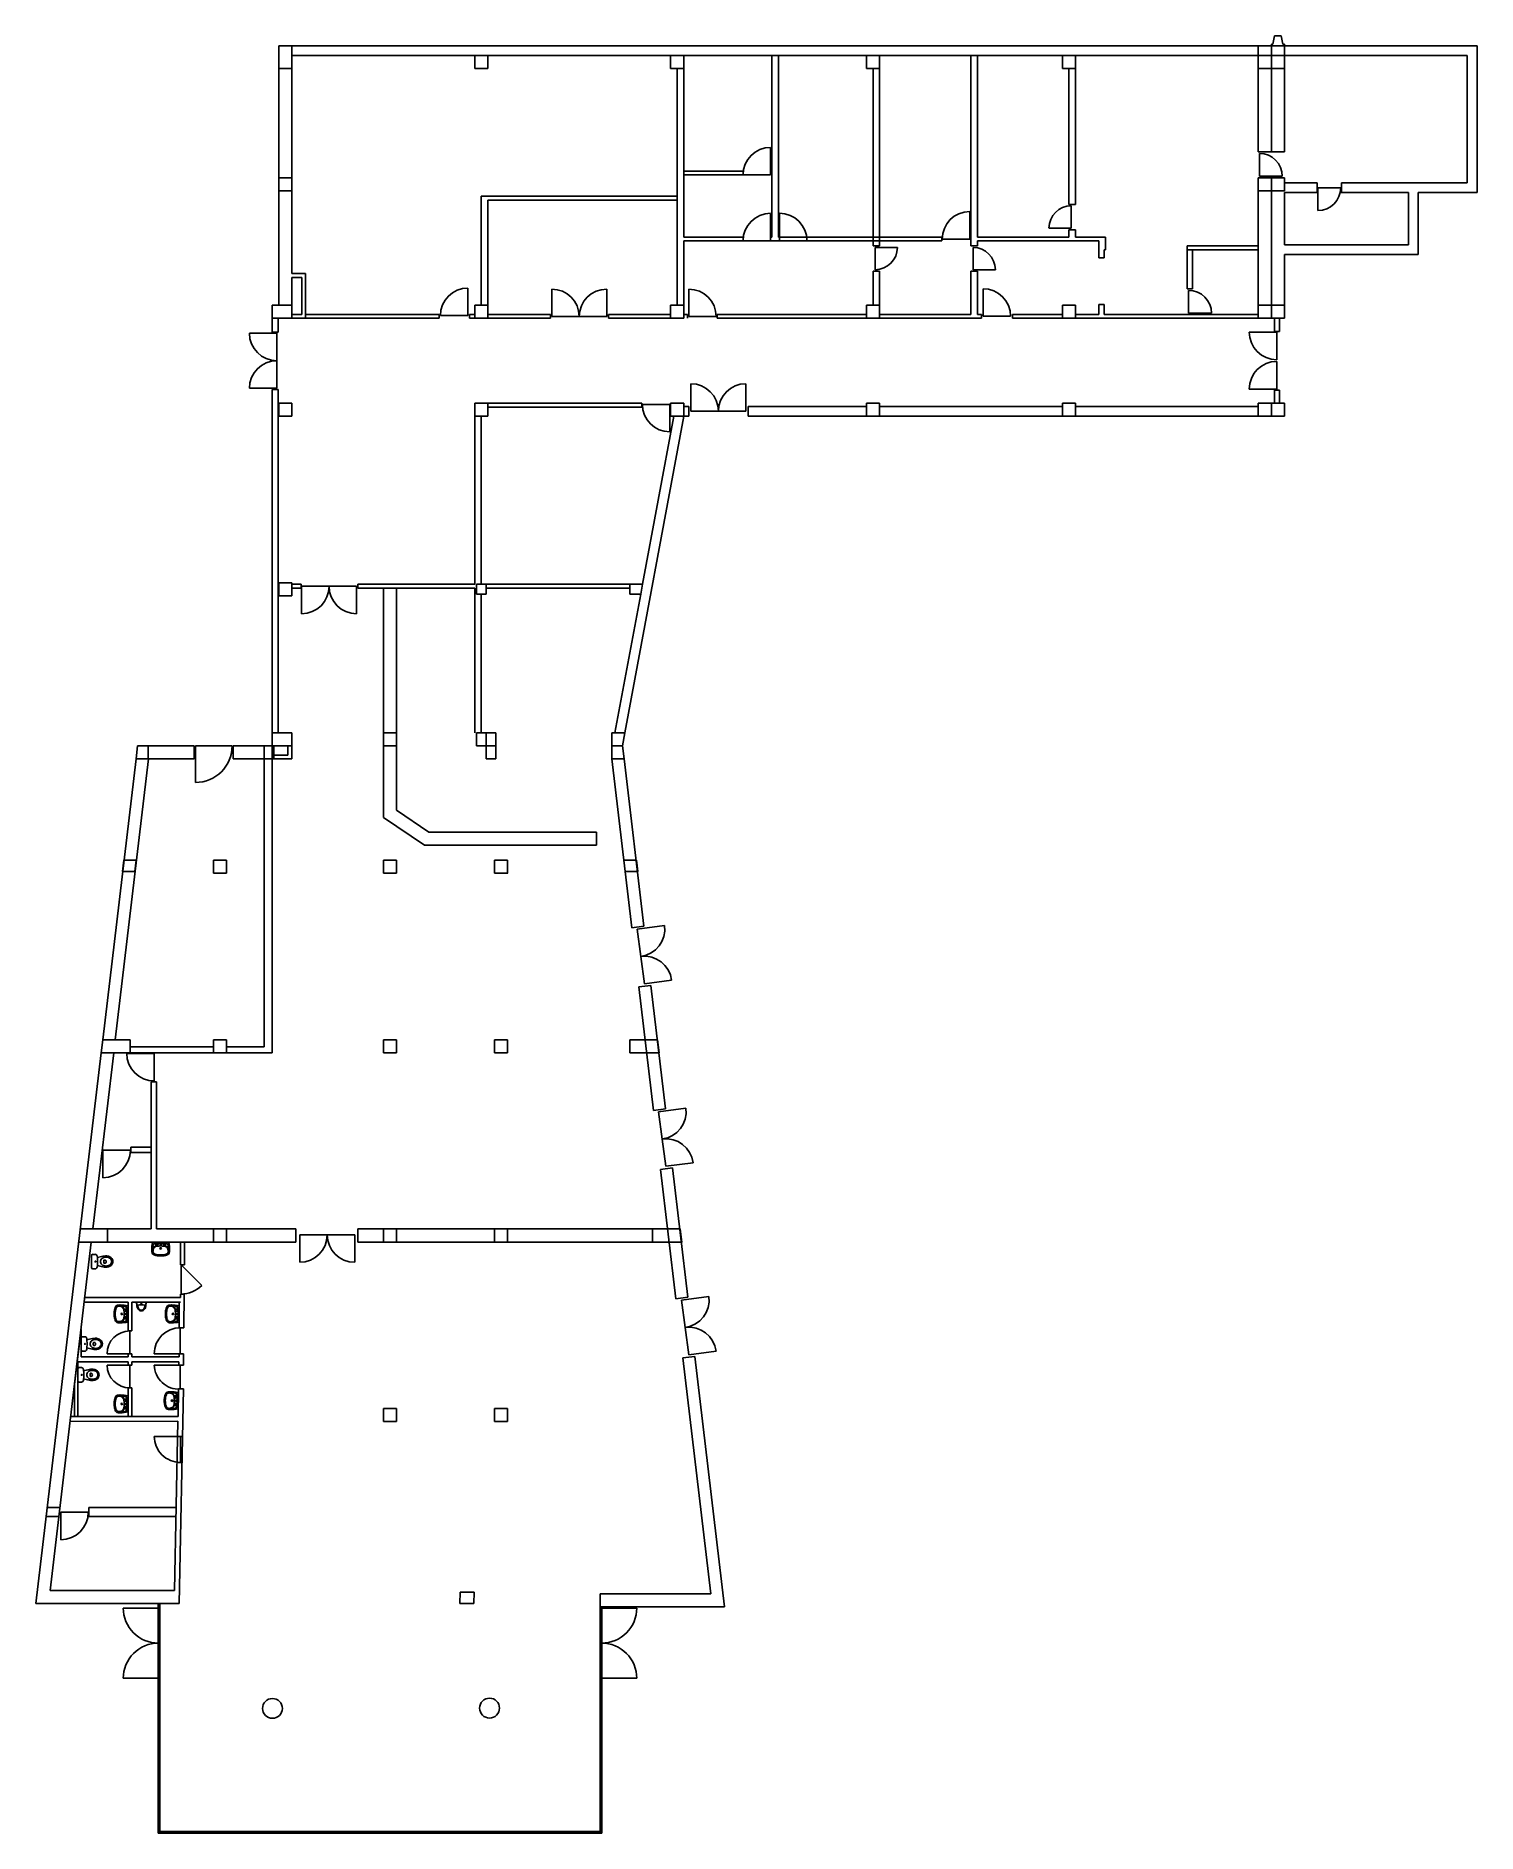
# Model space of a CAD drawing. Extents: x -621 to -519, y 192 to 248.
# Drawn here: x -563.3 to -519.2, y 192.5 to 247.5 of the extents above; entities outside this region: 1.
import ezdxf

# ---------------------------------------------------------------- set-up
doc = ezdxf.new("R2010")
doc.units = 0
doc.header["$MEASUREMENT"] = 0
doc.linetypes.add('RAYITAS', pattern=[0.375, 0.25, -0.125])
doc.layers.add('Ligação exterior', color=171, linetype='CONTINUOUS')
doc.layers.add('Planta', color=7, linetype='CONTINUOUS')

msp = doc.modelspace()

# ---------------------------------------------------------------- hatches: boundary and pattern name
at = {"layer": 'Ligação exterior', "linetype": 'Continuous', "lineweight": -3}
h = msp.add_hatch(dxfattribs=at)
h.set_pattern_fill('ANSI31', color=2)
edge = h.paths.add_edge_path()
edge.add_arc((-621.184, 200.764), 0.0139, 0, 360)
edge = h.paths.add_edge_path()
edge.add_arc((-621.232, 200.737), 0.0139, 0, 360)
h = msp.add_hatch(dxfattribs=at)
h.set_pattern_fill('ANSI31', color=2)
h.set_pattern_definition([(45, (61.44607, 0), (-0.088388348, 0.088388348), [])])
edge = h.paths.add_edge_path()
edge.add_arc((-559.738, 200.764), 0.0139, 0, 360)
edge = h.paths.add_edge_path()
edge.add_arc((-559.786, 200.737), 0.0139, 0, 360)

# ---------------------------------------------------------------- linework, layer by layer
at = {"layer": 'Planta', "color": 7, "linetype": 'Continuous'}
for p, q in [((-555.481, 247.224), (-555.881, 247.224)), ((-555.881, 247.224), (-555.881, 246.524)), ((-555.481, 246.524), (-555.481, 247.224)), ((-555.481, 247.224), (-525.881, 247.224)), ((-525.481, 247.224), (-525.881, 247.224)), ((-525.881, 247.224), (-525.881, 246.524)), ((-525.881, 247.224), (-525.081, 247.224)), ((-525.481, 247.274), (-525.431, 247.274)), ((-525.481, 247.274), (-525.481, 246.524)), ((-525.431, 247.274), (-525.381, 247.524)), ((-525.381, 247.524), (-525.181, 247.524)), ((-525.181, 247.524), (-525.131, 247.274)), ((-525.131, 247.274), (-525.081, 247.274)), ((-525.081, 247.274), (-525.081, 246.524)), ((-525.081, 247.224), (-519.481, 247.224)), ((-519.481, 247.224), (-519.181, 247.224)), ((-519.181, 247.224), (-519.181, 242.724)), ((-555.481, 246.924), (-555.481, 246.524)), ((-555.481, 246.924), (-525.881, 246.924)), ((-549.481, 246.924), (-549.881, 246.924)), ((-549.881, 246.924), (-549.881, 246.524)), ((-549.481, 246.924), (-549.481, 246.524)), ((-549.481, 246.524), (-549.481, 246.924)), ((-543.481, 246.924), (-543.881, 246.924)), ((-543.881, 246.924), (-543.881, 246.524)), ((-543.481, 246.924), (-543.481, 246.524)), ((-543.481, 246.524), (-543.481, 246.924)), ((-540.781, 241.364), (-540.781, 246.924)), ((-540.581, 241.364), (-540.581, 246.924)), ((-537.481, 246.924), (-537.881, 246.924)), ((-537.881, 246.924), (-537.881, 246.524)), ((-537.481, 246.924), (-537.481, 246.524)), ((-537.481, 246.524), (-537.481, 246.924)), ((-534.681, 241.094), (-534.681, 246.924)), ((-534.481, 241.364), (-534.481, 246.924)), ((-531.481, 246.924), (-531.881, 246.924)), ((-531.881, 246.924), (-531.881, 246.524)), ((-531.481, 246.924), (-531.481, 246.524)), ((-531.481, 246.524), (-531.481, 246.924)), ((-525.881, 246.924), (-519.481, 246.924)), ((-525.481, 246.524), (-525.481, 246.924)), ((-519.481, 246.924), (-519.481, 243.024)), ((-555.881, 246.524), (-555.481, 246.524)), ((-555.881, 243.174), (-555.881, 246.524)), ((-555.481, 243.174), (-555.481, 246.524)), ((-549.881, 246.524), (-549.481, 246.524)), ((-543.881, 246.524), (-543.481, 246.524)), ((-543.681, 240.316), (-543.681, 246.524)), ((-543.481, 241.364), (-543.481, 246.524)), ((-537.881, 246.524), (-537.481, 246.524)), ((-537.681, 241.094), (-537.681, 246.524)), ((-537.481, 241.094), (-537.481, 246.524)), ((-531.881, 246.524), (-531.481, 246.524)), ((-531.681, 242.365), (-531.681, 246.524)), ((-531.481, 242.365), (-531.481, 246.524)), ((-525.881, 246.524), (-525.481, 246.524)), ((-525.881, 243.969), (-525.881, 246.524)), ((-525.481, 243.969), (-525.481, 246.524)), ((-525.081, 246.524), (-525.481, 246.524)), ((-525.081, 243.969), (-525.081, 246.524)), ((-540.82, 243.267), (-540.82, 244.109)), ((-525.881, 243.969), (-525.081, 243.969)), ((-525.846, 243.224), (-525.846, 243.926)), ((-543.481, 243.384), (-541.662, 243.384)), ((-541.662, 243.384), (-541.662, 243.264)), ((-555.481, 243.174), (-555.881, 243.174)), ((-555.881, 243.174), (-555.881, 242.774)), ((-555.481, 243.174), (-555.481, 242.774)), ((-543.481, 243.264), (-541.662, 243.267)), ((-543.481, 241.364), (-543.481, 243.264)), ((-541.662, 243.267), (-540.82, 243.267)), ((-525.481, 243.174), (-525.881, 243.174)), ((-525.881, 243.174), (-525.881, 242.774)), ((-525.145, 243.224), (-525.846, 243.224)), ((-525.081, 243.174), (-525.481, 243.174)), ((-525.481, 243.174), (-525.481, 242.774)), ((-525.481, 242.774), (-525.481, 243.174)), ((-525.081, 242.774), (-525.081, 243.174)), ((-524.081, 243.024), (-525.081, 243.024)), ((-525.081, 243.024), (-524.081, 243.024)), ((-524.081, 243.024), (-524.081, 242.724)), ((-523.355, 242.874), (-524.057, 242.874)), ((-524.057, 242.874), (-524.057, 242.173)), ((-519.481, 243.024), (-523.331, 243.024)), ((-523.331, 242.724), (-523.331, 243.024)), ((-555.881, 239.274), (-555.881, 242.774)), ((-555.881, 242.774), (-555.481, 242.774)), ((-555.481, 240.244), (-555.481, 242.774)), ((-549.681, 242.614), (-549.681, 239.274)), ((-549.681, 242.614), (-543.681, 242.614)), ((-549.481, 242.494), (-543.681, 242.494)), ((-549.481, 241.244), (-549.481, 242.494)), ((-531.681, 242.365), (-531.481, 242.365)), ((-531.613, 241.639), (-531.613, 242.317)), ((-525.881, 242.774), (-525.481, 242.774)), ((-525.881, 239.274), (-525.881, 242.774)), ((-525.481, 239.274), (-525.481, 242.774)), ((-525.481, 242.774), (-525.081, 242.774)), ((-524.057, 242.724), (-525.081, 242.724)), ((-525.081, 242.724), (-525.081, 241.124)), ((-524.081, 242.724), (-524.057, 242.724)), ((-521.281, 242.724), (-523.372, 242.724)), ((-523.372, 242.724), (-523.331, 242.724)), ((-521.281, 241.124), (-521.281, 242.724)), ((-519.181, 242.724), (-520.981, 242.724)), ((-520.981, 242.724), (-520.981, 240.824)), ((-540.82, 241.247), (-540.82, 242.089)), ((-540.548, 241.249), (-540.548, 242.091)), ((-534.72, 241.3), (-534.72, 242.143)), ((-549.481, 240.316), (-549.481, 241.244)), ((-543.481, 241.364), (-541.662, 241.364)), ((-543.481, 241.244), (-535.57, 241.244)), ((-543.481, 240.316), (-543.481, 241.244)), ((-541.662, 241.364), (-541.662, 241.244)), ((-541.662, 241.247), (-540.82, 241.247)), ((-540.82, 241.364), (-540.781, 241.364)), ((-540.581, 241.364), (-535.57, 241.364)), ((-539.705, 241.249), (-540.548, 241.249)), ((-535.57, 241.244), (-535.57, 241.364)), ((-535.562, 241.3), (-534.72, 241.3)), ((-534.481, 241.364), (-531.681, 241.364)), ((-534.481, 241.094), (-534.481, 241.244)), ((-534.481, 241.244), (-530.761, 241.244)), ((-531.613, 241.639), (-532.291, 241.639)), ((-531.681, 241.364), (-531.681, 241.586)), ((-531.681, 241.586), (-531.481, 241.586)), ((-531.481, 241.364), (-531.481, 241.586)), ((-531.481, 241.364), (-530.561, 241.364)), ((-530.761, 240.724), (-530.761, 241.244)), ((-530.561, 240.974), (-530.561, 241.364)), ((-537.681, 241.094), (-537.481, 241.094)), ((-537.613, 241.042), (-537.613, 240.363)), ((-537.613, 241.042), (-536.934, 241.042)), ((-534.681, 241.094), (-534.481, 241.094)), ((-534.613, 241.042), (-534.613, 240.363)), ((-530.761, 240.724), (-530.601, 240.724)), ((-530.601, 240.974), (-530.561, 240.974)), ((-530.601, 240.724), (-530.601, 240.974)), ((-528.061, 239.773), (-528.061, 241.094)), ((-528.061, 241.094), (-525.881, 241.094)), ((-528.061, 240.974), (-525.881, 240.974)), ((-527.901, 239.773), (-527.901, 240.974)), ((-525.081, 241.124), (-521.281, 241.124)), ((-525.081, 239.274), (-525.081, 240.824)), ((-520.981, 240.824), (-525.081, 240.824)), ((-555.481, 240.244), (-555.061, 240.244)), ((-555.481, 239.274), (-555.481, 240.124)), ((-555.481, 240.124), (-555.181, 240.124)), ((-555.181, 238.994), (-555.181, 240.124)), ((-555.061, 238.874), (-555.061, 240.244)), ((-549.481, 239.274), (-549.481, 240.316)), ((-543.681, 239.274), (-543.681, 240.316)), ((-543.481, 239.274), (-543.481, 240.316)), ((-537.681, 239.274), (-537.681, 240.316)), ((-537.681, 240.316), (-537.481, 240.316)), ((-537.481, 239.274), (-537.481, 240.316)), ((-534.681, 238.994), (-534.681, 240.316)), ((-534.681, 240.316), (-534.481, 240.316)), ((-534.613, 240.363), (-533.934, 240.363)), ((-534.481, 238.994), (-534.481, 240.316)), ((-550.088, 238.956), (-550.088, 239.798)), ((-547.524, 238.924), (-547.524, 239.767)), ((-545.838, 238.924), (-545.838, 239.767)), ((-543.328, 238.924), (-543.328, 239.767)), ((-534.31, 238.936), (-534.31, 239.779)), ((-528.061, 239.773), (-527.901, 239.773)), ((-528.014, 239.028), (-528.014, 239.73)), ((-555.481, 239.274), (-556.081, 239.274)), ((-556.081, 239.274), (-556.081, 238.874)), ((-555.481, 239.274), (-555.481, 238.874)), ((-555.481, 238.994), (-555.181, 238.994)), ((-555.061, 238.994), (-550.973, 238.994)), ((-550.973, 238.874), (-550.973, 238.994)), ((-550.931, 238.956), (-550.088, 238.956)), ((-550.042, 238.874), (-550.042, 238.994)), ((-550.042, 238.994), (-549.881, 238.994)), ((-549.481, 239.274), (-549.881, 239.274)), ((-549.881, 239.274), (-549.881, 238.874)), ((-549.481, 239.274), (-549.481, 238.874)), ((-549.481, 238.994), (-547.561, 238.994)), ((-547.561, 238.874), (-547.561, 238.994)), ((-545.784, 238.874), (-545.784, 238.994)), ((-545.784, 238.994), (-543.881, 238.994)), ((-543.481, 239.274), (-543.881, 239.274)), ((-543.881, 239.274), (-543.881, 238.874)), ((-543.481, 239.274), (-543.481, 238.874)), ((-543.481, 238.994), (-543.366, 238.994)), ((-543.366, 238.874), (-543.366, 238.994)), ((-542.453, 238.874), (-542.453, 238.994)), ((-542.453, 238.994), (-537.881, 238.994)), ((-537.481, 239.274), (-537.881, 239.274)), ((-537.881, 239.274), (-537.881, 238.874)), ((-537.481, 239.274), (-537.481, 238.874)), ((-537.481, 238.994), (-534.681, 238.994)), ((-534.481, 238.994), (-534.357, 238.994)), ((-534.357, 238.874), (-534.357, 238.994)), ((-533.412, 238.874), (-533.412, 238.994)), ((-533.412, 238.994), (-531.881, 238.994)), ((-531.481, 239.274), (-531.881, 239.274)), ((-531.881, 239.274), (-531.881, 238.874)), ((-531.481, 239.274), (-531.481, 238.874)), ((-531.481, 238.994), (-530.761, 238.994)), ((-530.761, 238.994), (-530.761, 239.294)), ((-530.761, 239.294), (-530.601, 239.294)), ((-530.601, 238.994), (-530.601, 239.294)), ((-530.601, 238.994), (-525.881, 238.994)), ((-527.313, 239.028), (-528.014, 239.028)), ((-525.881, 239.274), (-525.881, 238.874)), ((-525.481, 239.274), (-525.881, 239.274)), ((-525.481, 239.274), (-525.481, 238.874)), ((-525.081, 239.274), (-525.481, 239.274)), ((-525.081, 238.874), (-525.081, 239.274)), ((-556.782, 238.417), (-555.94, 238.417)), ((-556.081, 238.874), (-555.481, 238.874)), ((-556.081, 238.445), (-556.081, 238.874)), ((-556.081, 238.445), (-555.9, 238.445)), ((-555.94, 238.417), (-555.94, 237.574)), ((-555.9, 238.445), (-555.9, 238.874)), ((-555.481, 238.874), (-555.061, 238.874)), ((-555.061, 238.874), (-550.973, 238.874)), ((-550.042, 238.874), (-547.561, 238.874)), ((-549.881, 238.874), (-549.481, 238.874)), ((-546.681, 238.924), (-547.524, 238.924)), ((-546.681, 238.924), (-545.838, 238.924)), ((-545.784, 238.874), (-543.881, 238.874)), ((-543.881, 238.874), (-543.481, 238.874)), ((-542.485, 238.924), (-543.328, 238.924)), ((-542.453, 238.874), (-537.881, 238.874)), ((-537.881, 238.874), (-537.481, 238.874)), ((-537.481, 238.874), (-534.357, 238.874)), ((-533.468, 238.936), (-534.31, 238.936)), ((-533.412, 238.874), (-531.881, 238.874)), ((-531.881, 238.874), (-531.481, 238.874)), ((-531.481, 238.874), (-525.881, 238.874)), ((-526.161, 238.453), (-525.311, 238.453)), ((-525.881, 238.874), (-525.481, 238.874)), ((-525.481, 238.874), (-525.081, 238.874)), ((-525.381, 238.474), (-525.381, 238.874)), ((-525.381, 238.474), (-525.231, 238.474)), ((-525.311, 238.453), (-525.311, 237.603)), ((-525.231, 238.474), (-525.231, 238.874)), ((-555.94, 236.731), (-555.94, 237.574)), ((-525.311, 236.703), (-525.311, 237.553)), ((-543.261, 236.026), (-543.261, 236.869)), ((-541.576, 236.026), (-541.576, 236.869)), ((-556.782, 236.731), (-555.94, 236.731)), ((-556.081, 216.374), (-556.081, 236.689)), ((-556.081, 236.689), (-555.9, 236.689)), ((-555.9, 226.174), (-555.9, 236.689)), ((-555.481, 236.274), (-555.881, 236.274)), ((-555.881, 236.274), (-555.881, 235.874)), ((-555.481, 236.274), (-555.481, 235.874)), ((-549.481, 236.274), (-549.881, 236.274)), ((-549.881, 236.274), (-549.881, 235.874)), ((-549.481, 236.274), (-549.481, 235.874)), ((-549.481, 236.274), (-544.765, 236.274)), ((-544.765, 236.154), (-544.765, 236.274)), ((-544.747, 236.238), (-543.904, 236.238)), ((-543.904, 236.238), (-543.904, 235.395)), ((-543.481, 236.274), (-543.881, 236.274)), ((-543.881, 236.274), (-543.881, 235.874)), ((-543.481, 236.274), (-543.481, 235.874)), ((-537.481, 236.274), (-537.881, 236.274)), ((-537.881, 236.274), (-537.881, 235.874)), ((-537.481, 236.274), (-537.481, 235.874)), ((-531.481, 236.274), (-531.881, 236.274)), ((-531.881, 236.274), (-531.881, 235.874)), ((-531.481, 236.274), (-531.481, 235.874)), ((-526.161, 236.703), (-525.311, 236.703)), ((-525.881, 236.274), (-525.881, 235.874)), ((-525.481, 236.274), (-525.881, 236.274)), ((-525.081, 236.274), (-525.481, 236.274)), ((-525.481, 236.274), (-525.481, 235.874)), ((-525.381, 236.274), (-525.381, 236.674)), ((-525.381, 236.674), (-525.231, 236.674)), ((-525.231, 236.274), (-525.231, 236.674)), ((-525.081, 235.874), (-525.081, 236.274)), ((-555.881, 235.874), (-555.481, 235.874)), ((-549.881, 235.874), (-549.481, 235.874)), ((-549.881, 230.724), (-549.881, 235.874)), ((-549.681, 230.724), (-549.681, 235.874)), ((-549.481, 236.154), (-544.765, 236.154)), ((-543.481, 235.874), (-545.281, 226.174)), ((-543.786, 235.874), (-544.742, 230.724)), ((-543.881, 235.874), (-543.481, 235.874)), ((-543.481, 236.174), (-543.323, 236.174)), ((-543.481, 235.874), (-543.323, 235.874)), ((-543.481, 235.874), (-543.323, 235.874)), ((-543.323, 235.874), (-543.323, 236.174)), ((-542.418, 236.026), (-543.261, 236.026)), ((-542.418, 236.026), (-541.576, 236.026)), ((-541.501, 235.874), (-541.501, 236.174)), ((-541.501, 236.174), (-537.881, 236.174)), ((-541.501, 235.874), (-537.881, 235.874)), ((-541.501, 235.874), (-537.881, 235.874)), ((-537.881, 235.874), (-537.481, 235.874)), ((-537.481, 236.174), (-531.881, 236.174)), ((-537.481, 235.874), (-531.881, 235.874)), ((-531.881, 235.874), (-531.481, 235.874)), ((-531.481, 236.174), (-525.881, 236.174)), ((-531.481, 235.874), (-525.881, 235.874)), ((-525.881, 235.874), (-525.481, 235.874)), ((-525.481, 235.874), (-525.081, 235.874)), ((-555.881, 230.774), (-555.881, 230.374)), ((-555.481, 230.774), (-555.881, 230.774)), ((-555.481, 230.774), (-555.481, 230.374)), ((-555.481, 230.724), (-555.2, 230.724)), ((-555.2, 230.604), (-555.2, 230.724)), ((-553.466, 230.604), (-553.466, 230.724)), ((-553.466, 230.724), (-549.881, 230.724)), ((-549.531, 230.724), (-549.831, 230.724)), ((-549.831, 230.724), (-549.831, 230.424)), ((-549.531, 230.724), (-549.531, 230.424)), ((-549.531, 230.724), (-545.131, 230.724)), ((-545.131, 230.724), (-545.131, 230.424)), ((-544.742, 230.724), (-545.131, 230.724)), ((-544.742, 230.724), (-544.797, 230.424)), ((-555.881, 230.374), (-555.481, 230.374)), ((-555.481, 230.604), (-555.2, 230.604)), ((-554.341, 230.665), (-555.184, 230.665)), ((-555.184, 230.665), (-555.184, 229.822)), ((-554.341, 230.665), (-553.499, 230.665)), ((-553.499, 230.665), (-553.499, 229.822)), ((-553.466, 230.604), (-549.881, 230.604)), ((-552.676, 223.579), (-552.676, 230.604)), ((-552.276, 223.8), (-552.276, 230.604)), ((-549.881, 226.174), (-549.881, 230.604)), ((-549.831, 230.424), (-549.531, 230.424)), ((-549.681, 226.174), (-549.681, 230.424)), ((-549.531, 230.604), (-545.131, 230.604)), ((-544.797, 230.424), (-545.586, 226.174)), ((-545.131, 230.424), (-544.797, 230.424)), ((-560.207, 225.774), (-560.255, 225.374)), ((-559.881, 225.774), (-560.207, 225.774)), ((-559.881, 225.774), (-559.881, 225.374)), ((-558.474, 225.774), (-559.881, 225.774)), ((-558.474, 225.374), (-558.474, 225.774)), ((-558.435, 224.653), (-558.435, 225.778)), ((-558.435, 225.778), (-557.31, 225.778)), ((-556.081, 225.774), (-557.281, 225.774)), ((-557.281, 225.374), (-557.281, 225.774)), ((-556.331, 225.774), (-556.331, 225.374)), ((-556.031, 225.774), (-556.331, 225.774)), ((-556.081, 226.174), (-556.081, 225.774)), ((-555.481, 226.174), (-556.081, 226.174)), ((-556.081, 225.774), (-555.481, 225.774)), ((-556.031, 225.774), (-556.031, 225.374)), ((-555.601, 225.494), (-555.601, 225.774)), ((-555.481, 226.174), (-555.481, 225.774)), ((-555.481, 225.374), (-555.481, 225.774)), ((-552.276, 226.174), (-552.676, 226.174)), ((-552.676, 225.774), (-552.676, 226.174)), ((-552.676, 225.774), (-552.276, 225.774)), ((-552.276, 225.774), (-552.276, 226.174)), ((-549.831, 226.174), (-549.531, 226.174)), ((-549.831, 226.174), (-549.831, 225.774)), ((-549.831, 225.774), (-549.531, 225.774)), ((-549.531, 226.174), (-549.231, 226.174)), ((-549.531, 226.174), (-549.531, 225.774)), ((-549.531, 225.774), (-549.231, 225.774)), ((-549.531, 225.774), (-549.531, 225.374)), ((-549.231, 225.774), (-549.231, 226.174)), ((-549.231, 225.774), (-549.231, 225.374)), ((-545.681, 226.174), (-545.681, 225.374)), ((-545.681, 226.174), (-545.281, 226.174)), ((-545.681, 225.774), (-545.355, 225.774)), ((-545.281, 226.174), (-545.355, 225.774)), ((-545.355, 225.774), (-545.307, 225.374)), ((-560.255, 225.374), (-561.273, 216.774)), ((-559.871, 225.374), (-560.89, 216.774)), ((-559.881, 225.374), (-560.255, 225.374)), ((-558.474, 225.374), (-559.881, 225.374)), ((-556.331, 225.374), (-557.281, 225.374)), ((-556.031, 225.374), (-556.331, 225.374)), ((-556.331, 216.554), (-556.331, 225.374)), ((-555.601, 225.494), (-556.031, 225.494)), ((-555.481, 225.374), (-556.031, 225.374)), ((-549.531, 225.374), (-549.231, 225.374)), ((-545.681, 225.374), (-545.307, 225.374)), ((-545.681, 225.374), (-545.068, 220.199)), ((-545.307, 225.374), (-544.7, 220.248)), ((-552.676, 223.579), (-551.416, 222.736)), ((-552.276, 223.8), (-551.283, 223.136)), ((-551.283, 223.136), (-546.156, 223.136)), ((-546.156, 222.736), (-546.156, 223.136)), ((-551.416, 222.736), (-546.156, 222.736)), ((-560.632, 222.274), (-560.673, 221.924)), ((-560.29, 221.924), (-560.673, 221.924)), ((-560.248, 222.274), (-560.632, 222.274)), ((-560.248, 222.274), (-560.29, 221.924)), ((-557.881, 221.874), (-557.881, 222.274)), ((-557.481, 222.274), (-557.881, 222.274)), ((-557.481, 221.874), (-557.481, 222.274)), ((-552.476, 222.274), (-552.676, 222.274)), ((-552.676, 221.874), (-552.676, 222.274)), ((-552.276, 222.274), (-552.676, 222.274)), ((-552.276, 221.874), (-552.276, 222.274)), ((-548.876, 222.274), (-549.276, 222.274)), ((-549.276, 221.874), (-549.276, 222.274)), ((-548.876, 221.874), (-548.876, 222.274)), ((-545.314, 222.274), (-545.272, 221.924)), ((-545.314, 222.274), (-544.93, 222.274)), ((-545.272, 221.924), (-544.888, 221.924)), ((-544.93, 222.274), (-544.888, 221.924)), ((-557.481, 221.874), (-557.881, 221.874)), ((-552.276, 221.874), (-552.676, 221.874)), ((-548.871, 221.874), (-549.276, 221.874)), ((-548.876, 221.874), (-549.276, 221.874)), ((-545.068, 220.199), (-544.7, 220.248)), ((-544.904, 220.159), (-544.069, 220.268)), ((-544.794, 219.323), (-544.904, 220.159)), ((-544.794, 219.323), (-544.685, 218.488)), ((-544.685, 218.488), (-543.849, 218.598)), ((-544.854, 218.39), (-544.486, 218.438)), ((-544.854, 218.39), (-544.406, 214.608)), ((-544.486, 218.438), (-544.038, 214.656)), ((-561.321, 216.374), (-563.32, 199.499)), ((-560.937, 216.374), (-561.577, 210.974)), ((-561.273, 216.774), (-561.321, 216.374)), ((-560.431, 216.374), (-561.321, 216.374)), ((-560.431, 216.774), (-561.273, 216.774)), ((-560.431, 216.374), (-560.431, 216.774)), ((-557.881, 216.554), (-560.431, 216.554)), ((-557.881, 216.374), (-560.431, 216.374)), ((-557.881, 216.374), (-557.881, 216.774)), ((-557.481, 216.774), (-557.881, 216.774)), ((-557.481, 216.374), (-557.881, 216.374)), ((-557.481, 216.374), (-557.481, 216.774)), ((-556.331, 216.554), (-557.481, 216.554)), ((-556.081, 216.374), (-557.481, 216.374)), ((-552.676, 216.374), (-552.676, 216.774)), ((-552.276, 216.774), (-552.676, 216.774)), ((-552.276, 216.374), (-552.676, 216.374)), ((-552.276, 216.374), (-552.276, 216.774)), ((-549.276, 216.374), (-549.276, 216.774)), ((-548.876, 216.774), (-549.276, 216.774)), ((-548.876, 216.374), (-549.276, 216.374)), ((-548.876, 216.374), (-548.876, 216.774)), ((-545.131, 216.374), (-545.131, 216.774)), ((-545.131, 216.774), (-544.278, 216.774)), ((-545.131, 216.374), (-544.231, 216.374)), ((-544.279, 216.774), (-544.231, 216.374)), ((-544.278, 216.774), (-544.231, 216.374)), ((-560.54, 216.353), (-559.697, 216.353)), ((-559.697, 216.353), (-559.697, 215.511)), ((-559.791, 210.974), (-559.791, 215.479)), ((-559.631, 215.479), (-559.791, 215.479)), ((-559.631, 210.974), (-559.631, 215.479)), ((-544.406, 214.608), (-544.038, 214.656)), ((-544.247, 214.567), (-543.412, 214.676)), ((-544.137, 213.731), (-544.247, 214.567)), ((-544.137, 213.731), (-544.028, 212.896)), ((-560.429, 213.387), (-561.272, 213.387)), ((-561.272, 213.387), (-561.272, 212.545)), ((-559.791, 213.479), (-560.414, 213.479)), ((-560.414, 213.319), (-560.414, 213.479)), ((-559.791, 213.319), (-560.414, 213.319)), ((-544.191, 212.799), (-543.823, 212.847)), ((-544.191, 212.799), (-543.721, 208.832)), ((-544.028, 212.896), (-543.192, 213.005)), ((-543.823, 212.847), (-543.353, 208.881)), ((-561.131, 210.974), (-561.96, 210.974)), ((-561.131, 210.974), (-561.131, 210.574)), ((-559.791, 210.974), (-561.131, 210.974)), ((-555.358, 210.974), (-559.631, 210.974)), ((-557.881, 210.574), (-557.881, 210.974)), ((-557.481, 210.974), (-557.881, 210.974)), ((-557.481, 210.574), (-557.481, 210.974)), ((-555.358, 210.574), (-555.358, 210.974)), ((-544.431, 210.974), (-553.46, 210.974)), ((-553.46, 210.574), (-553.46, 210.974)), ((-552.676, 210.574), (-552.676, 210.974)), ((-552.276, 210.974), (-552.676, 210.974)), ((-552.276, 210.574), (-552.276, 210.974)), ((-548.876, 210.974), (-549.276, 210.974)), ((-549.276, 210.574), (-549.276, 210.974)), ((-548.876, 210.574), (-548.876, 210.974)), ((-544.431, 210.974), (-544.431, 210.574)), ((-544.431, 210.974), (-543.585, 210.974)), ((-543.585, 210.974), (-543.537, 210.574)), ((-561.624, 210.574), (-562.889, 199.899)), ((-561.131, 210.574), (-562.008, 210.574)), ((-559.631, 210.574), (-561.131, 210.574)), ((-555.358, 210.574), (-559.631, 210.574)), ((-558.888, 209.876), (-558.888, 210.573)), ((-558.773, 209.875), (-558.768, 210.573)), ((-557.481, 210.574), (-557.881, 210.574)), ((-555.242, 209.954), (-555.242, 210.796)), ((-555.242, 210.796), (-554.4, 210.796)), ((-553.557, 210.796), (-554.4, 210.796)), ((-553.557, 209.954), (-553.557, 210.796)), ((-553.46, 210.574), (-544.431, 210.574)), ((-552.276, 210.574), (-552.676, 210.574)), ((-548.876, 210.574), (-549.276, 210.574)), ((-544.431, 210.574), (-543.537, 210.574)), ((-558.932, 207.951), (-558.929, 208.729)), ((-558.888, 208.979), (-558.783, 208.979)), ((-558.888, 208.979), (-558.888, 208.879)), ((-543.721, 208.832), (-543.353, 208.881)), ((-543.545, 208.793), (-542.709, 208.903)), ((-543.435, 207.958), (-543.545, 208.793)), ((-543.435, 207.958), (-543.325, 207.123)), ((-543.507, 207.023), (-543.139, 207.071)), ((-543.507, 207.023), (-542.651, 199.8)), ((-543.325, 207.123), (-542.49, 207.232)), ((-543.139, 207.071), (-542.23, 199.4)), ((-552.276, 205.474), (-552.676, 205.474)), ((-552.676, 205.074), (-552.676, 205.474)), ((-552.276, 205.074), (-552.276, 205.474)), ((-548.876, 205.474), (-549.276, 205.474)), ((-549.276, 205.074), (-549.276, 205.474)), ((-548.876, 205.074), (-548.876, 205.474)), ((-552.276, 205.074), (-552.676, 205.074)), ((-548.876, 205.074), (-549.276, 205.074)), ((-558.981, 204.621), (-558.831, 204.622)), ((-558.997, 203.824), (-558.847, 203.824)), ((-562.621, 202.162), (-563.004, 202.162)), ((-562.588, 202.437), (-562.972, 202.437)), ((-561.719, 202.297), (-562.561, 202.297)), ((-562.561, 202.297), (-562.561, 201.455)), ((-559.008, 202.437), (-561.704, 202.437)), ((-561.704, 202.162), (-561.704, 202.437)), ((-559.014, 202.162), (-561.704, 202.162)), ((-559.076, 199.899), (-562.889, 199.899)), ((-563.32, 199.499), (-558.934, 199.499)), ((-546.04, 199.8), (-542.651, 199.8)), ((-546.04, 199.4), (-546.04, 199.8)), ((-546.04, 199.4), (-542.23, 199.4))]:
    msp.add_line(p, q, dxfattribs=at)
at = {"layer": 'Planta', "color": 7, "ltscale": 0.05}
for p, q in [((-560.906, 210.574), (-558.768, 210.573)), ((-558.888, 209.876), (-558.773, 209.875)), ((-558.888, 208.879), (-561.824, 208.879)), ((-560.497, 207.849), (-560.497, 208.729)), ((-560.388, 207.852), (-560.388, 208.729)), ((-560.237, 208.729), (-559.948, 208.729)), ((-560.131, 208.729), (-560.1, 208.729)), ((-558.787, 207.95), (-558.783, 208.979)), ((-562.039, 207.054), (-561.939, 207.892)), ((-561.939, 207.892), (-561.939, 207.054)), ((-560.388, 207.852), (-560.497, 207.852)), ((-560.443, 207.154), (-560.443, 207.852)), ((-560.443, 207.852), (-560.443, 207.154)), ((-558.932, 207.951), (-558.787, 207.95)), ((-558.9, 207.154), (-558.9, 207.951)), ((-558.9, 207.951), (-558.9, 207.154)), ((-562.057, 206.905), (-562.039, 207.054)), ((-561.939, 207.054), (-560.497, 207.054)), ((-561.14, 207.154), (-560.443, 207.154)), ((-560.497, 207.054), (-560.497, 207.154)), ((-560.388, 207.154), (-560.497, 207.154)), ((-560.497, 207.054), (-560.497, 207.154)), ((-560.497, 207.154), (-560.388, 207.154)), ((-560.388, 207.054), (-560.388, 207.154)), ((-560.388, 207.154), (-560.388, 207.054)), ((-560.388, 207.054), (-558.938, 207.054)), ((-560.388, 207.054), (-558.938, 207.054)), ((-559.696, 207.154), (-558.9, 207.154)), ((-558.938, 207.154), (-558.802, 207.154)), ((-558.938, 207.154), (-558.802, 207.154)), ((-558.938, 207.054), (-558.938, 207.154)), ((-558.938, 207.154), (-558.802, 207.154)), ((-558.802, 207.154), (-558.802, 206.804)), ((-558.802, 207.154), (-558.802, 206.804)), ((-562.139, 206.209), (-562.057, 206.905)), ((-562.039, 206.905), (-562.039, 205.23)), ((-560.497, 206.905), (-562.039, 206.905)), ((-562.039, 206.905), (-562.039, 205.23)), ((-561.14, 206.805), (-560.443, 206.805)), ((-560.497, 206.805), (-560.497, 206.905)), ((-560.497, 206.805), (-560.497, 206.905)), ((-560.388, 206.805), (-560.497, 206.805)), ((-560.388, 206.805), (-560.497, 206.805)), ((-560.443, 206.805), (-560.443, 206.107)), ((-560.443, 206.107), (-560.443, 206.805)), ((-560.388, 206.905), (-558.94, 206.905)), ((-560.388, 206.805), (-560.388, 206.905)), ((-558.94, 206.905), (-560.388, 206.905)), ((-560.388, 206.905), (-560.388, 206.805)), ((-559.696, 206.805), (-558.9, 206.805)), ((-558.94, 206.805), (-558.94, 206.905)), ((-558.94, 206.805), (-558.802, 206.804)), ((-558.802, 206.804), (-558.94, 206.805)), ((-558.9, 206.805), (-558.9, 206.072)), ((-558.9, 206.072), (-558.9, 206.805)), ((-562.139, 205.23), (-562.139, 206.209)), ((-560.497, 205.23), (-560.497, 206.107)), ((-560.388, 206.107), (-560.497, 206.107)), ((-560.388, 205.23), (-560.388, 206.107)), ((-558.969, 205.23), (-558.952, 206.073)), ((-558.952, 206.073), (-558.801, 206.073)), ((-558.801, 206.073), (-558.934, 199.499)), ((-558.972, 205.082), (-562.275, 205.079)), ((-561.584, 205.23), (-562.254, 205.229)), ((-562.196, 205.23), (-560.442, 205.23)), ((-562.039, 205.23), (-562.139, 205.23)), ((-562.139, 205.23), (-562.139, 205.23)), ((-561.584, 205.23), (-558.969, 205.23)), ((-558.972, 205.082), (-559.076, 199.899)), ((-559.572, 194.915), (-559.572, 199.499)), ((-559.571, 199.36), (-559.521, 199.36)), ((-559.571, 199.26), (-559.571, 199.36)), ((-559.571, 198.286), (-559.571, 199.36)), ((-559.571, 199.36), (-559.521, 199.36)), ((-559.522, 194.915), (-559.522, 199.499)), ((-559.521, 199.36), (-559.521, 199.26)), ((-559.521, 199.36), (-559.521, 198.286)), ((-546.04, 194.915), (-546.04, 199.4)), ((-545.99, 199.36), (-546.04, 199.36)), ((-546.04, 199.36), (-546.04, 199.26)), ((-546.04, 199.36), (-546.04, 198.286)), ((-545.99, 199.36), (-546.04, 199.36)), ((-545.99, 199.26), (-545.99, 199.36)), ((-545.99, 198.286), (-545.99, 199.36)), ((-559.521, 199.26), (-559.571, 199.26)), ((-546.04, 199.26), (-545.99, 199.26)), ((-559.571, 198.385), (-559.521, 198.385)), ((-559.571, 198.286), (-559.571, 198.385)), ((-559.521, 198.286), (-559.571, 198.286)), ((-559.571, 198.286), (-559.571, 198.186)), ((-559.521, 198.286), (-559.571, 198.286)), ((-559.571, 198.286), (-559.571, 197.212)), ((-559.521, 198.286), (-559.571, 198.286)), ((-559.521, 198.286), (-559.571, 198.286)), ((-559.521, 198.385), (-559.521, 198.286)), ((-559.521, 198.186), (-559.521, 198.286)), ((-559.521, 197.212), (-559.521, 198.286)), ((-545.99, 198.385), (-546.04, 198.385)), ((-546.04, 198.385), (-546.04, 198.286)), ((-546.04, 198.186), (-546.04, 198.286)), ((-546.04, 198.286), (-545.99, 198.286)), ((-546.04, 197.212), (-546.04, 198.286)), ((-546.04, 198.286), (-545.99, 198.286)), ((-546.04, 198.286), (-545.99, 198.286)), ((-546.04, 198.286), (-545.99, 198.286)), ((-545.99, 198.286), (-545.99, 198.385)), ((-545.99, 198.286), (-545.99, 198.186)), ((-545.99, 198.286), (-545.99, 197.212)), ((-559.571, 198.186), (-559.521, 198.186)), ((-545.99, 198.186), (-546.04, 198.186)), ((-559.522, 197.212), (-559.572, 197.212)), ((-559.572, 197.212), (-559.572, 197.162)), ((-559.572, 197.162), (-559.522, 197.162)), ((-559.521, 197.312), (-559.571, 197.312)), ((-559.571, 197.312), (-559.571, 197.212)), ((-559.571, 197.212), (-559.521, 197.212)), ((-559.571, 197.212), (-559.521, 197.212)), ((-559.522, 197.162), (-559.522, 197.212)), ((-559.521, 197.212), (-559.521, 197.312)), ((-546.04, 197.212), (-546.04, 197.312)), ((-546.04, 197.312), (-545.99, 197.312)), ((-546.04, 197.162), (-546.04, 197.212)), ((-546.04, 197.212), (-545.99, 197.212)), ((-545.99, 197.212), (-546.04, 197.212)), ((-545.99, 197.212), (-546.04, 197.212)), ((-545.99, 197.162), (-546.04, 197.162)), ((-545.99, 197.312), (-545.99, 197.212)), ((-545.99, 197.212), (-545.99, 197.162)), ((-545.99, 192.468), (-545.99, 197.162)), ((-559.572, 192.468), (-559.572, 194.915)), ((-559.522, 194.915), (-559.572, 194.915)), ((-559.572, 194.915), (-559.572, 194.865)), ((-559.522, 192.468), (-559.522, 194.915)), ((-559.522, 194.865), (-559.522, 194.915)), ((-546.04, 192.468), (-546.04, 194.915)), ((-546.04, 194.865), (-546.04, 194.915)), ((-546.04, 194.915), (-545.99, 194.915)), ((-545.99, 194.915), (-545.99, 194.865)), ((-559.572, 194.865), (-559.522, 194.865)), ((-545.99, 194.865), (-546.04, 194.865)), ((-545.99, 192.518), (-559.572, 192.518)), ((-559.522, 192.518), (-559.572, 192.518)), ((-559.572, 192.518), (-559.572, 192.468)), ((-545.99, 192.468), (-559.572, 192.468)), ((-559.572, 192.468), (-559.522, 192.468)), ((-559.522, 192.468), (-559.522, 192.518)), ((-557.394, 192.468), (-557.394, 192.518)), ((-557.394, 192.518), (-557.344, 192.518)), ((-557.344, 192.468), (-557.394, 192.468)), ((-557.344, 192.518), (-557.344, 192.468)), ((-555.133, 192.468), (-555.133, 192.518)), ((-555.133, 192.518), (-555.083, 192.518)), ((-555.083, 192.468), (-555.133, 192.468)), ((-555.083, 192.518), (-555.083, 192.468)), ((-552.872, 192.468), (-552.872, 192.518)), ((-552.872, 192.518), (-552.822, 192.518)), ((-552.822, 192.468), (-552.872, 192.468)), ((-552.822, 192.518), (-552.822, 192.468)), ((-550.611, 192.468), (-550.611, 192.518)), ((-550.611, 192.518), (-550.562, 192.518)), ((-550.562, 192.468), (-550.611, 192.468)), ((-550.562, 192.518), (-550.562, 192.468)), ((-548.35, 192.468), (-548.35, 192.518)), ((-548.35, 192.518), (-548.301, 192.518)), ((-548.301, 192.468), (-548.35, 192.468)), ((-548.301, 192.518), (-548.301, 192.468)), ((-546.04, 192.468), (-546.04, 192.518)), ((-546.04, 192.518), (-545.99, 192.518)), ((-545.99, 192.468), (-546.04, 192.468)), ((-545.99, 192.518), (-545.99, 192.468))]:
    msp.add_line(p, q, dxfattribs=at)
at = {"layer": 'Planta'}
for p, q in [((-559.5, 210.574), (-559.736, 210.574)), ((-559.5, 210.574), (-559.265, 210.574)), ((-561.619, 210.158), (-561.619, 209.976)), ((-561.619, 209.794), (-561.619, 209.976)), ((-561.579, 210.197), (-561.508, 210.197)), ((-561.207, 210.023), (-561.227, 210.023)), ((-561.207, 209.928), (-561.227, 209.928)), ((-561.579, 209.754), (-561.508, 209.754)), ((-560.497, 208.372), (-560.497, 208.608)), ((-560.497, 208.372), (-560.497, 208.608)), ((-560.497, 208.372), (-560.497, 208.136)), ((-560.497, 208.372), (-560.497, 208.136)), ((-558.929, 208.372), (-558.929, 208.608)), ((-558.929, 208.372), (-558.929, 208.136)), ((-561.939, 207.635), (-561.939, 207.453)), ((-561.9, 207.674), (-561.828, 207.674)), ((-561.939, 207.271), (-561.939, 207.453)), ((-561.9, 207.231), (-561.828, 207.231)), ((-561.528, 207.5), (-561.548, 207.5)), ((-561.528, 207.405), (-561.548, 207.405)), ((-562.039, 206.687), (-562.039, 206.505)), ((-562.039, 206.323), (-562.039, 206.505)), ((-561.999, 206.727), (-561.928, 206.727)), ((-561.627, 206.553), (-561.647, 206.553)), ((-561.999, 206.283), (-561.928, 206.283)), ((-561.627, 206.457), (-561.647, 206.457)), ((-558.963, 205.715), (-558.963, 205.951)), ((-560.497, 205.615), (-560.497, 205.851)), ((-560.497, 205.615), (-560.497, 205.38)), ((-558.963, 205.715), (-558.963, 205.479))]:
    msp.add_line(p, q, dxfattribs=at)
at = {"layer": 'Planta', "color": 7}
for p, q in [((-558.877, 209.876), (-558.877, 208.979)), ((-558.243, 209.241), (-558.877, 209.876)), ((-560.497, 208.729), (-561.842, 208.729)), ((-558.888, 208.729), (-560.388, 208.729)), ((-558.938, 207.154), (-558.938, 207.054)), ((-558.938, 207.154), (-558.938, 207.054)), ((-558.94, 206.905), (-558.94, 206.805)), ((-558.952, 206.073), (-558.802, 206.071)), ((-561.584, 205.23), (-562.254, 205.23)), ((-561.584, 205.23), (-562.254, 205.23)), ((-559.695, 204.621), (-558.897, 204.622)), ((-558.897, 204.622), (-558.897, 203.824)), ((-550.332, 199.499), (-550.331, 199.851)), ((-549.903, 199.5), (-550.332, 199.499)), ((-549.902, 199.85), (-550.331, 199.851)), ((-549.903, 199.5), (-549.902, 199.85))]:
    msp.add_line(p, q, dxfattribs=at)
at = {"layer": 'Planta', "color": 7, "ltscale": 0.5}
for p, q in [((-559.571, 199.36), (-560.645, 199.36)), ((-545.99, 199.36), (-544.916, 199.36)), ((-559.571, 197.212), (-560.645, 197.212)), ((-545.99, 197.212), (-544.916, 197.212))]:
    msp.add_line(p, q, dxfattribs=at)
at = {"layer": 'Planta', "linetype": 'RAYITAS'}
for centre in [(-559.595, 210.498), (-559.406, 210.498), (-560.573, 208.467), (-560.573, 208.467), (-560.573, 208.277), (-560.573, 208.277), (-559.005, 208.467), (-559.005, 208.277), (-560.573, 205.71), (-560.573, 205.521), (-559.038, 205.81), (-559.038, 205.62)]:
    msp.add_circle(centre, 0.0142, dxfattribs=at)
at = {"layer": 'Planta'}
for centre, radius in [((-559.5, 210.38), 0.0218), ((-559.5, 210.498), 0.0166), ((-561.497, 209.976), 0.0135), ((-561.497, 209.976), 0.0135), ((-560.691, 208.372), 0.0218), ((-560.691, 208.372), 0.0218), ((-560.573, 208.372), 0.0166), ((-560.573, 208.372), 0.0166), ((-559.123, 208.372), 0.0218), ((-559.005, 208.372), 0.0166), ((-561.818, 207.453), 0.0135), ((-561.818, 207.453), 0.0135), ((-561.917, 206.505), 0.0135), ((-561.917, 206.505), 0.0135), ((-560.691, 205.615), 0.0218), ((-560.573, 205.615), 0.0166), ((-559.157, 205.715), 0.0218), ((-559.038, 205.715), 0.0166)]:
    msp.add_circle(centre, radius, dxfattribs=at)
at = {"layer": 'Planta', "color": 7, "ltscale": 0.05}
msp.add_circle((-560.092, 208.679), 0.0174, dxfattribs=at)
at = {"layer": 'Planta', "color": 7}
for centre in [(-556.076, 196.287), (-549.427, 196.296)]:
    msp.add_circle(centre, 0.304, dxfattribs=at)
at = {"layer": 'Planta', "color": 7, "linetype": 'Continuous'}
for centre, radius, start, end in [((-540.82, 243.267), 0.843, 90.0002, 179.9999), ((-525.846, 243.224), 0.701, 359.9999, 89.9997), ((-524.057, 242.874), 0.701, 270.0003, 0.0001), ((-531.613, 241.639), 0.679, 90.0004, 180.0002), ((-540.82, 241.247), 0.843, 90.0002, 179.9999), ((-540.548, 241.249), 0.843, 359.9999, 89.9997), ((-534.72, 241.3), 0.843, 90.0002, 179.9999), ((-537.613, 241.042), 0.679, 270, 359.9998), ((-534.613, 240.363), 0.679, 0.0002, 90), ((-550.088, 238.956), 0.843, 90.0002, 179.9999), ((-547.524, 238.924), 0.843, 359.9997, 89.9995), ((-545.838, 238.924), 0.843, 90, 179.9998), ((-543.328, 238.924), 0.843, 359.9999, 89.9997), ((-534.31, 238.936), 0.843, 359.9999, 89.9997), ((-528.014, 239.028), 0.701, 359.9999, 89.9997), ((-555.94, 238.417), 0.843, 180, 269.9998), ((-525.311, 238.453), 0.85, 180, 269.9998), ((-555.94, 236.731), 0.843, 90.0002, 180), ((-525.311, 236.703), 0.85, 90.0002, 180), ((-543.261, 236.026), 0.843, 359.9997, 89.9995), ((-541.576, 236.026), 0.843, 90, 179.9998), ((-543.904, 236.238), 0.843, 179.9999, 269.9997), ((-555.184, 230.665), 0.843, 270.0002, 0), ((-553.499, 230.665), 0.843, 179.9999, 269.9997), ((-558.435, 225.778), 1.125, 270, 359.9998), ((-544.904, 220.159), 0.843, 277.4743, 7.4741), ((-544.685, 218.488), 0.843, 7.4746, 97.4743), ((-559.697, 216.353), 0.843, 179.9999, 269.9997), ((-544.247, 214.567), 0.843, 277.4743, 7.4741), ((-544.028, 212.896), 0.843, 7.4746, 97.4743), ((-561.272, 213.387), 0.843, 270.0002, 0), ((-555.242, 210.796), 0.843, 269.9999, 359.9997), ((-553.557, 210.796), 0.843, 180.0002, 269.9999), ((-543.545, 208.793), 0.843, 277.4743, 7.4741), ((-543.325, 207.123), 0.843, 7.4746, 97.4743), ((-562.561, 202.297), 0.843, 270.0002, 0)]:
    msp.add_arc(centre, radius, start, end, dxfattribs=at)
at = {"layer": 'Planta'}
for centre, radius, start, end in [((-561.579, 210.158), 0.0399, 90, 180), ((-561.579, 209.794), 0.0399, 180, 270), ((-561.508, 210.134), 0.0638, 6.7931, 90), ((-561.508, 209.818), 0.0638, 270, 353.2069), ((-562.834, 209.976), 1.4, 0, 6.7931), ((-562.834, 209.976), 1.4, 353.2069, 0), ((-560.772, 207.696), 2.493, 101.5744, 105.544), ((-560.772, 212.255), 2.493, 254.456, 258.4256), ((-561.16, 209.976), 0.179, 173.7581, 180), ((-561.16, 209.976), 0.179, 180, 186.2419), ((-561.224, 209.983), 0.115, 117.4027, 173.7581), ((-561.224, 209.969), 0.115, 186.2419, 242.5973), ((-561.162, 209.864), 0.249, 101.6195, 117.4027), ((-561.162, 210.088), 0.249, 242.5973, 258.3805), ((-561.144, 209.554), 0.598, 94.3794, 102.2907), ((-561.144, 210.398), 0.598, 257.7093, 265.6206), ((-560.945, 209.976), 0.299, 173.3508, 180), ((-560.945, 209.976), 0.299, 180, 186.6492), ((-561.227, 210.008), 0.015, 90, 173.3508), ((-561.227, 209.943), 0.015, 186.6492, 270), ((-561.169, 209.897), 0.215, 60.8839, 101.6195), ((-561.169, 210.054), 0.215, 258.3805, 299.1161), ((-561.207, 209.993), 0.0299, 36.8699, 90), ((-561.207, 209.958), 0.0299, 270, 323.1301), ((-561.18, 209.891), 0.259, 51.2869, 92.3028), ((-561.18, 210.06), 0.259, 267.6972, 308.7131), ((-561.231, 209.976), 0.0598, 0, 36.8699), ((-561.231, 209.976), 0.0598, 323.1301, 0), ((-561.125, 209.976), 0.125, 0, 60.8839), ((-561.125, 209.976), 0.125, 299.1161, 0), ((-561.125, 209.976), 0.16, 0, 47.5638), ((-561.125, 209.976), 0.16, 312.4362, 0), ((-561.9, 207.635), 0.0399, 90, 180), ((-561.828, 207.611), 0.0638, 6.7931, 90), ((-563.155, 207.453), 1.4, 0, 6.7931), ((-561.092, 205.173), 2.493, 101.5744, 105.544), ((-561.545, 207.46), 0.115, 117.4027, 173.7581), ((-561.483, 207.341), 0.249, 101.6195, 117.4027), ((-561.465, 207.031), 0.598, 94.3794, 102.2907), ((-561.49, 207.374), 0.215, 60.8839, 101.6195), ((-561.5, 207.368), 0.259, 51.2869, 92.3028), ((-561.446, 207.453), 0.125, 0, 60.8839), ((-561.446, 207.453), 0.16, 0, 47.5638), ((-561.9, 207.271), 0.0399, 180, 270), ((-561.828, 207.295), 0.0638, 270, 353.2069), ((-563.155, 207.453), 1.4, 353.2069, 0), ((-561.092, 209.732), 2.493, 254.456, 258.4256), ((-561.481, 207.453), 0.179, 173.7581, 180), ((-561.481, 207.453), 0.179, 180, 186.2419), ((-561.545, 207.446), 0.115, 186.2419, 242.5973), ((-561.483, 207.565), 0.249, 242.5973, 258.3805), ((-561.465, 207.875), 0.598, 257.7093, 265.6206), ((-561.265, 207.453), 0.299, 173.3508, 180), ((-561.265, 207.453), 0.299, 180, 186.6492), ((-561.548, 207.485), 0.015, 90, 173.3508), ((-561.548, 207.42), 0.015, 186.6492, 270), ((-561.49, 207.531), 0.215, 258.3805, 299.1161), ((-561.528, 207.471), 0.0299, 36.8699, 90), ((-561.528, 207.435), 0.0299, 270, 323.1301), ((-561.5, 207.537), 0.259, 267.6972, 308.7131), ((-561.552, 207.453), 0.0598, 0, 36.8699), ((-561.552, 207.453), 0.0598, 323.1301, 0), ((-561.446, 207.453), 0.125, 299.1161, 0), ((-561.446, 207.453), 0.16, 312.4362, 0), ((-561.999, 206.687), 0.0399, 90, 180), ((-561.928, 206.663), 0.0638, 6.7931, 90), ((-563.254, 206.505), 1.4, 0, 6.7931), ((-563.254, 206.505), 1.4, 353.2069, 0), ((-561.192, 204.226), 2.493, 101.5744, 105.544), ((-561.58, 206.505), 0.179, 173.7581, 180), ((-561.58, 206.505), 0.179, 180, 186.2419), ((-561.644, 206.512), 0.115, 117.4027, 173.7581), ((-561.644, 206.498), 0.115, 186.2419, 242.5973), ((-561.583, 206.393), 0.249, 101.6195, 117.4027), ((-561.565, 206.083), 0.598, 94.3794, 102.2907), ((-561.365, 206.505), 0.299, 173.3508, 180), ((-561.365, 206.505), 0.299, 180, 186.6492), ((-561.647, 206.538), 0.015, 90, 173.3508), ((-561.647, 206.472), 0.015, 186.6492, 270), ((-561.589, 206.426), 0.215, 60.8839, 101.6195), ((-561.627, 206.523), 0.0299, 36.8699, 90), ((-561.627, 206.487), 0.0299, 270, 323.1301), ((-561.6, 206.421), 0.259, 51.2869, 92.3028), ((-561.651, 206.505), 0.0598, 0, 36.8699), ((-561.651, 206.505), 0.0598, 323.1301, 0), ((-561.546, 206.505), 0.125, 0, 60.8839), ((-561.546, 206.505), 0.125, 299.1161, 0), ((-561.546, 206.505), 0.16, 0, 47.5638), ((-561.546, 206.505), 0.16, 312.4362, 0), ((-561.999, 206.323), 0.0399, 180, 270), ((-561.928, 206.347), 0.0638, 270, 353.2069), ((-561.192, 208.784), 2.493, 254.456, 258.4256), ((-561.583, 206.617), 0.249, 242.5973, 258.3805), ((-561.565, 206.927), 0.598, 257.7093, 265.6206), ((-561.589, 206.584), 0.215, 258.3805, 299.1161), ((-561.6, 206.59), 0.259, 267.6972, 308.7131)]:
    msp.add_arc(centre, radius, start, end, dxfattribs=at)
at = {"layer": 'Planta', "color": 7}
for centre, radius, start, end in [((-558.877, 209.876), 0.897, 270, 315), ((-558.899, 204.62), 0.796, 179.8809, 270.1191)]:
    msp.add_arc(centre, radius, start, end, dxfattribs=at)
at = {"layer": 'Planta', "color": 7, "ltscale": 0.05}
for centre, radius, start, end in [((-558.842, 208.782), 1.396, 182.1803, 186.902), ((-561.342, 208.782), 1.396, 353.098, 357.8197), ((-560.01, 208.641), 0.219, 186.902, 214.3731), ((-560.197, 208.619), 0.0249, 96.1787, 179.6284), ((-560.092, 207.652), 0.997, 90, 96.1787), ((-560.172, 208.621), 0.0249, 94.7005, 178.5474), ((-560.037, 208.618), 0.16, 178.5474, 216.6603), ((-560.092, 208.585), 0.12, 214.3731, 270), ((-560.141, 208.625), 0.0499, 162.6845, 170.4634), ((-560.092, 208.575), 0.0897, 215.476, 270), ((-560.092, 207.652), 0.997, 83.8213, 90), ((-560.092, 208.575), 0.0897, 270, 324.524), ((-560.092, 208.585), 0.12, 270, 325.6269), ((-560.147, 208.618), 0.16, 323.3397, 1.4526), ((-560.012, 208.621), 0.0249, 1.4526, 85.2995), ((-560.043, 208.625), 0.0499, 9.5366, 17.3155), ((-560.174, 208.641), 0.219, 325.6269, 353.098), ((-559.987, 208.619), 0.0249, 0.3716, 83.8213), ((-560.443, 207.154), 0.698, 90, 180), ((-558.9, 207.154), 0.796, 90, 180), ((-560.443, 206.805), 0.698, 180, 270), ((-558.952, 206.815), 0.744, 180.7474, 274.0428)]:
    msp.add_arc(centre, radius, start, end, dxfattribs=at)
at = {"layer": 'Planta', "color": 7, "ltscale": 0.5}
for centre, start, end in [((-559.572, 199.36), 179.9989, 270.0231), ((-545.99, 199.36), 269.9769, 0.0011), ((-559.572, 197.212), 89.9769, 180.0011), ((-545.99, 197.212), 359.9989, 90.0231)]:
    msp.add_arc(centre, 1.074, start, end, dxfattribs=at)
at = {"layer": 'Planta'}
for centre, major_axis, ratio, start_param, end_param in [((-558.904, 210.343), (0, 0.878), 0.991171, 1.314522, 1.58086), ((-559.079, 210.374), (0, 0.703), 0.991171, 1.626483, 1.714447), ((-559.338, 210.316), (0, 0.439), 0.991171, 1.158681, 1.460257), ((-559.339, 210.316), (0, 0.43), 0.991171, 1.174735, 1.433222), ((-559.754, 210.374), (0, 0.00703), 0.991171, 1.433222, 4.210127), ((-559.608, 210.293), (0, 0.161), 0.991171, 0.488094, 1.068067), ((-559.637, 210.298), (0, 0.133), 0.991171, 0.20352, 0.995013), ((-559.736, 210.563), (0, 0.0105), 0.991171, 0, 1.314522), ((-559.581, 210.298), (0, 0.158), 0.991171, 0.959706, 1.77358), ((-559.658, 210.456), (0, 0.0874), 0.991171, 0.100699, 1.158681), ((-559.66, 210.451), (0, 0.079), 0.991171, 0.277758, 1.174735), ((-559.595, 210.308), (0, 0.141), 0.991171, 0.554363, 0.959706), ((-559.679, 210.427), (0, 0.00878), 0.991171, -0.915444, 0.488094), ((-559.638, 210.375), (0, 0.158), 0.991171, 0.128663, 0.277758), ((-559.664, 210.439), (0, 0.0105), 0.991171, 2.226149, 4.280464), ((-559.5, 208.883), (0, 1.669), 0.991171, 0, 0.100699), ((-559.657, 210.521), (0, 0.0105), 0.991171, -1.304975, 0.128663), ((-559.661, 210.522), (0, 0.0105), 0.991171, -1.455804, -0.307044), ((-559.773, 210.489), (0, 0.127), 0.991171, 4.280254, 4.97821), ((-559.657, 210.436), (0.000961, 0.000961), 1, 1.892005, 4.137874), ((-559.773, 210.489), (0, 0.132), 0.991171, 4.280254, 4.97821), ((-559.595, 210.308), (0, 0.141), 0.991171, 0.147672, 0.436028), ((-559.5, 208.883), (0, 1.656), 0.991171, 0, 0.093227), ((-559.5, 209.665), (0, 0.79), 0.991171, 0, 0.147672), ((-559.5, 208.883), (0, 1.669), 0.991171, -0.100699, 0), ((-559.5, 208.883), (0, 1.656), 0.991171, -0.093227, 0), ((-559.5, 209.665), (0, 0.79), 0.991171, -0.147672, 0), ((-559.406, 210.308), (0, 0.141), 0.991171, -0.436028, -0.147672), ((-559.228, 210.489), (0, 0.132), 0.991171, 1.304975, 2.002931), ((-559.228, 210.489), (0, 0.127), 0.991171, 1.304975, 2.002931), ((-559.344, 210.521), (0, 0.0105), 0.991171, -0.128663, 1.304975), ((-559.339, 210.522), (0, 0.0105), 0.991171, 0.307044, 1.455804), ((-559.337, 210.439), (0, 0.0105), 0.991171, 2.002721, 4.057036), ((-559.344, 210.436), (-0.000961, 0.000961), 1, 2.145311, 4.39118), ((-559.363, 210.375), (0, 0.158), 0.991171, -0.277758, -0.128663), ((-559.364, 210.298), (0, 0.133), 0.991171, -0.995013, -0.20352), ((-559.343, 210.456), (0, 0.0874), 0.991171, -1.158681, -0.100699), ((-559.406, 210.308), (0, 0.141), 0.991171, -0.959706, -0.554363), ((-559.322, 210.427), (0, 0.00878), 0.991171, -0.488094, 0.915444), ((-559.341, 210.451), (0, 0.079), 0.991171, -1.174735, -0.277758), ((-559.392, 210.293), (0, 0.161), 0.991171, -1.068067, -0.488094), ((-559.42, 210.298), (0, 0.158), 0.991171, 4.509606, 5.323479), ((-559.662, 210.316), (0, 0.43), 0.991171, -1.433222, -1.174735), ((-559.265, 210.563), (0, 0.0105), 0.991171, -1.314522, 0), ((-559.662, 210.316), (0, 0.439), 0.991171, -1.460257, -1.158681), ((-560.097, 210.343), (0, 0.878), 0.991171, 4.702325, 4.968663), ((-559.247, 210.374), (0, 0.00703), 0.991171, 2.073058, 4.849963), ((-559.921, 210.374), (0, 0.703), 0.991171, 4.568738, 4.656703), ((-559.578, 210.294), (0, 0.193), 0.991171, 1.68092, 1.900262), ((-559.686, 210.26), (0, 0.079), 0.991171, 1.938746, 2.662646), ((-559.662, 210.281), (0, 0.0746), 0.991171, 1.77358, 2.80697), ((-559.522, 210.676), (0, 0.527), 0.991171, 2.746985, 2.93858), ((-559.5, 210.749), (0, 0.571), 0.991171, 2.80697, 3.141593), ((-559.5, 210.806), (0, 0.659), 0.991171, 2.946619, 3.141593), ((-559.5, 210.749), (0, 0.571), 0.991171, 3.141593, 3.476216), ((-559.5, 210.806), (0, 0.659), 0.991171, 3.141593, 3.336566), ((-559.479, 210.676), (0, 0.527), 0.991171, 3.344606, 3.5362), ((-559.339, 210.281), (0, 0.0746), 0.991171, 3.476216, 4.509606), ((-559.314, 210.26), (0, 0.079), 0.991171, 3.620539, 4.344439), ((-559.423, 210.294), (0, 0.193), 0.991171, 4.382923, 4.602265), ((-560.265, 208.372), (-0.659, 0), 0.991171, -0.194973, 0), ((-560.265, 208.372), (-0.659, 0), 0.991171, -0.194973, 0), ((-560.265, 208.372), (0.659, 0), 0.991171, 3.141593, 3.336566), ((-560.265, 208.372), (0.659, 0), 0.991171, 3.141593, 3.336566), ((-560.395, 208.393), (0.527, 0), 0.991171, 2.746985, 2.93858), ((-560.395, 208.393), (0.527, 0), 0.991171, 2.746985, 2.93858), ((-560.395, 208.351), (-0.527, 0), 0.991171, 0.203013, 0.394608), ((-560.395, 208.351), (-0.527, 0), 0.991171, 0.203013, 0.394608), ((-560.322, 208.372), (-0.571, 0), 0.991171, -0.334623, 0), ((-560.322, 208.372), (-0.571, 0), 0.991171, -0.334623, 0), ((-560.322, 208.372), (0.571, 0), 0.991171, 3.141593, 3.476216), ((-560.322, 208.372), (0.571, 0), 0.991171, 3.141593, 3.476216), ((-560.811, 208.558), (0.079, 0), 0.991171, 1.938746, 2.662646), ((-560.811, 208.558), (0.079, 0), 0.991171, 1.938746, 2.662646), ((-560.811, 208.186), (-0.079, 0), 0.991171, 0.478947, 1.202847), ((-560.811, 208.186), (-0.079, 0), 0.991171, 0.478947, 1.202847), ((-560.79, 208.534), (-0.0746, 0), 0.991171, -1.368013, -0.334623), ((-560.79, 208.534), (-0.0746, 0), 0.991171, -1.368013, -0.334623), ((-560.79, 208.211), (0.0746, 0), 0.991171, 3.476216, 4.509606), ((-560.79, 208.211), (0.0746, 0), 0.991171, 3.476216, 4.509606), ((-560.777, 208.45), (-0.193, 0), 0.991171, -1.460672, -1.24133), ((-560.777, 208.45), (-0.193, 0), 0.991171, -1.460672, -1.24133), ((-560.777, 208.294), (0.193, 0), 0.991171, 4.382923, 4.602265), ((-560.777, 208.294), (0.193, 0), 0.991171, 4.382923, 4.602265), ((-560.774, 208.453), (0.158, 0), 0.991171, 0.959706, 1.77358), ((-560.774, 208.453), (0.158, 0), 0.991171, 0.959706, 1.77358), ((-560.774, 208.292), (-0.158, 0), 0.991171, 1.368013, 2.181887), ((-560.774, 208.292), (-0.158, 0), 0.991171, 1.368013, 2.181887), ((-560.698, 207.951), (-0.703, 0), 0.991171, -1.51511, -1.427145), ((-560.698, 207.951), (-0.703, 0), 0.991171, -1.51511, -1.427145), ((-560.728, 207.776), (-0.878, 0), 0.991171, 4.456115, 4.722453), ((-560.728, 207.776), (-0.878, 0), 0.991171, 4.456115, 4.722453), ((-560.728, 208.968), (0.878, 0), 0.991171, 4.702325, 4.968663), ((-560.728, 208.968), (0.878, 0), 0.991171, 4.702325, 4.968663), ((-560.756, 208.21), (0.439, 0), 0.991171, 1.158681, 1.460257), ((-560.756, 208.21), (0.439, 0), 0.991171, 1.158681, 1.460257), ((-560.756, 208.534), (-0.439, 0), 0.991171, 1.681336, 1.982912), ((-560.756, 208.534), (-0.439, 0), 0.991171, 1.681336, 1.982912), ((-560.698, 208.626), (0.00703, 0), 0.991171, 1.433222, 4.210127), ((-560.698, 208.626), (0.00703, 0), 0.991171, 1.433222, 4.210127), ((-560.698, 208.118), (-0.00703, 0), 0.991171, -1.068534, 1.708371), ((-560.698, 208.118), (-0.00703, 0), 0.991171, -1.068534, 1.708371), ((-560.778, 208.48), (-0.161, 0), 0.991171, 3.629687, 4.20966), ((-560.774, 208.509), (0.133, 0), 0.991171, 0.20352, 0.995013), ((-560.778, 208.48), (-0.161, 0), 0.991171, 3.629687, 4.20966), ((-560.774, 208.509), (0.133, 0), 0.991171, 0.20352, 0.995013), ((-560.774, 208.235), (-0.133, 0), 0.991171, 2.14658, 2.938073), ((-560.774, 208.235), (-0.133, 0), 0.991171, 2.14658, 2.938073), ((-560.778, 208.264), (0.161, 0), 0.991171, -1.068067, -0.488094), ((-560.778, 208.264), (0.161, 0), 0.991171, -1.068067, -0.488094), ((-560.756, 208.21), (0.43, 0), 0.991171, 1.174735, 1.433222), ((-560.756, 208.21), (0.43, 0), 0.991171, 1.174735, 1.433222), ((-560.756, 208.534), (-0.43, 0), 0.991171, 1.708371, 1.966858), ((-560.756, 208.534), (-0.43, 0), 0.991171, 1.708371, 1.966858), ((-560.764, 208.467), (0.141, 0), 0.991171, 0.554363, 0.959706), ((-560.764, 208.467), (0.141, 0), 0.991171, 0.554363, 0.959706), ((-560.764, 208.277), (-0.141, 0), 0.991171, 2.181887, 2.587229), ((-560.764, 208.277), (-0.141, 0), 0.991171, 2.181887, 2.587229), ((-560.632, 208.535), (0.0105, 0), 0.991171, 2.226149, 4.280464), ((-560.632, 208.535), (0.0105, 0), 0.991171, 2.226149, 4.280464), ((-560.632, 208.209), (-0.0105, 0), 0.991171, -1.138872, 0.915444), ((-560.632, 208.209), (-0.0105, 0), 0.991171, -1.138872, 0.915444), ((-560.644, 208.551), (0.00878, 0), 0.991171, -0.915444, 0.488094), ((-560.644, 208.551), (0.00878, 0), 0.991171, -0.915444, 0.488094), ((-560.644, 208.194), (-0.00878, 0), 0.991171, 2.653498, 4.057036), ((-560.644, 208.194), (-0.00878, 0), 0.991171, 2.653498, 4.057036), ((-560.636, 208.529), (0.000961, 0.000961), 1, 0.321209, 2.567077), ((-560.636, 208.529), (0.000961, 0.000961), 1, 0.321209, 2.567077), ((-560.582, 208.645), (-0.132, 0), 0.991171, 1.138661, 1.836617), ((-560.582, 208.645), (-0.132, 0), 0.991171, 1.138661, 1.836617), ((-560.582, 208.1), (0.132, 0), 0.991171, 1.304975, 2.002931), ((-560.582, 208.1), (0.132, 0), 0.991171, 1.304975, 2.002931), ((-560.636, 208.215), (-0.000961, 0.000961), 1, 0.574515, 2.820384), ((-560.636, 208.215), (-0.000961, 0.000961), 1, 0.574515, 2.820384), ((-560.764, 208.467), (-0.141, 0), 0.991171, 3.289265, 3.577621), ((-560.764, 208.467), (-0.141, 0), 0.991171, 3.289265, 3.577621), ((-560.764, 208.277), (0.141, 0), 0.991171, -0.436028, -0.147672), ((-560.764, 208.277), (0.141, 0), 0.991171, -0.436028, -0.147672), ((-560.582, 208.645), (-0.127, 0), 0.991171, 1.138661, 1.836617), ((-560.582, 208.645), (-0.127, 0), 0.991171, 1.138661, 1.836617), ((-560.582, 208.1), (0.127, 0), 0.991171, 1.304975, 2.002931), ((-560.582, 208.1), (0.127, 0), 0.991171, 1.304975, 2.002931), ((-561.406, 208.372), (-0.79, 0), 0.991171, 3.141593, 3.289265), ((-561.406, 208.372), (-0.79, 0), 0.991171, 3.141593, 3.289265), ((-561.406, 208.372), (0.79, 0), 0.991171, -0.147672, 0), ((-561.406, 208.372), (0.79, 0), 0.991171, -0.147672, 0), ((-560.62, 208.531), (-0.079, 0), 0.991171, 3.419351, 4.316328), ((-560.62, 208.531), (-0.079, 0), 0.991171, 3.419351, 4.316328), ((-560.62, 208.213), (0.079, 0), 0.991171, -1.174735, -0.277758), ((-560.62, 208.213), (0.079, 0), 0.991171, -1.174735, -0.277758), ((-560.615, 208.53), (-0.0874, 0), 0.991171, 3.242292, 4.300273), ((-560.615, 208.53), (-0.0874, 0), 0.991171, 3.242292, 4.300273), ((-560.615, 208.215), (0.0874, 0), 0.991171, -1.158681, -0.100699), ((-560.615, 208.215), (0.0874, 0), 0.991171, -1.158681, -0.100699), ((-560.549, 208.533), (0.0105, 0), 0.991171, -1.455804, -0.307044), ((-560.549, 208.533), (0.0105, 0), 0.991171, -1.455804, -0.307044), ((-560.549, 208.211), (-0.0105, 0), 0.991171, 3.448637, 4.597396), ((-560.549, 208.211), (-0.0105, 0), 0.991171, 3.448637, 4.597396), ((-560.55, 208.529), (-0.0105, 0), 0.991171, 1.836617, 3.270256), ((-560.55, 208.529), (-0.0105, 0), 0.991171, 1.836617, 3.270256), ((-560.55, 208.216), (0.0105, 0), 0.991171, -0.128663, 1.304975), ((-560.55, 208.216), (0.0105, 0), 0.991171, -0.128663, 1.304975), ((-560.696, 208.51), (0.158, 0), 0.991171, 0.128663, 0.277758), ((-560.696, 208.51), (0.158, 0), 0.991171, 0.128663, 0.277758), ((-560.696, 208.234), (-0.158, 0), 0.991171, 2.863834, 3.01293), ((-560.696, 208.234), (-0.158, 0), 0.991171, 2.863834, 3.01293), ((-562.188, 208.372), (-1.656, 0), 0.991171, 3.141593, 3.234819), ((-562.188, 208.372), (-1.656, 0), 0.991171, 3.141593, 3.234819), ((-562.188, 208.372), (1.656, 0), 0.991171, -0.093227, 0), ((-562.188, 208.372), (1.656, 0), 0.991171, -0.093227, 0), ((-562.188, 208.372), (1.669, 0), 0.991171, 0, 0.100699), ((-562.188, 208.372), (1.669, 0), 0.991171, 0, 0.100699), ((-562.188, 208.372), (-1.669, 0), 0.991171, 3.040894, 3.141593), ((-562.188, 208.372), (-1.669, 0), 0.991171, 3.040894, 3.141593), ((-560.508, 208.608), (-0.0105, 0), 0.991171, 3.141593, 4.456115), ((-560.508, 208.608), (-0.0105, 0), 0.991171, 3.141593, 4.456115), ((-560.508, 208.136), (0.0105, 0), 0.991171, -1.314522, 0), ((-560.508, 208.136), (0.0105, 0), 0.991171, -1.314522, 0), ((-558.696, 208.372), (-0.659, 0), 0.991171, -0.194973, 0), ((-558.696, 208.372), (0.659, 0), 0.991171, 3.141593, 3.336566), ((-558.826, 208.393), (0.527, 0), 0.991171, 2.746985, 2.93858), ((-558.826, 208.351), (-0.527, 0), 0.991171, 0.203013, 0.394608), ((-558.753, 208.372), (-0.571, 0), 0.991171, -0.334623, 0), ((-558.753, 208.372), (0.571, 0), 0.991171, 3.141593, 3.476216), ((-559.242, 208.558), (0.079, 0), 0.991171, 1.938746, 2.662646), ((-559.242, 208.186), (-0.079, 0), 0.991171, 0.478947, 1.202847), ((-559.222, 208.533), (-0.0746, 0), 0.991171, -1.368013, -0.334623), ((-559.222, 208.21), (0.0746, 0), 0.991171, 3.476216, 4.509606), ((-559.208, 208.45), (-0.193, 0), 0.991171, -1.460672, -1.24133), ((-559.208, 208.294), (0.193, 0), 0.991171, 4.382923, 4.602265), ((-559.205, 208.452), (0.158, 0), 0.991171, 0.959706, 1.77358), ((-559.205, 208.291), (-0.158, 0), 0.991171, 1.368013, 2.181887), ((-559.129, 207.951), (-0.703, 0), 0.991171, -1.51511, -1.427145), ((-559.159, 207.776), (-0.878, 0), 0.991171, 4.456115, 4.722453), ((-559.159, 208.968), (0.878, 0), 0.991171, 4.702325, 4.968663), ((-559.187, 208.21), (0.439, 0), 0.991171, 1.158681, 1.460257), ((-559.187, 208.534), (-0.439, 0), 0.991171, 1.681336, 1.982912), ((-559.129, 208.626), (0.00703, 0), 0.991171, 1.433222, 4.210127), ((-559.129, 208.118), (-0.00703, 0), 0.991171, -1.068534, 1.708371), ((-559.21, 208.48), (-0.161, 0), 0.991171, 3.629687, 4.20966), ((-559.205, 208.509), (0.133, 0), 0.991171, 0.20352, 0.995013), ((-559.205, 208.235), (-0.133, 0), 0.991171, 2.14658, 2.938073), ((-559.21, 208.264), (0.161, 0), 0.991171, -1.068067, -0.488094), ((-559.187, 208.21), (0.43, 0), 0.991171, 1.174735, 1.433222), ((-559.187, 208.534), (-0.43, 0), 0.991171, 1.708371, 1.966858), ((-559.195, 208.467), (0.141, 0), 0.991171, 0.554363, 0.959706), ((-559.195, 208.277), (-0.141, 0), 0.991171, 2.181887, 2.587229), ((-559.064, 208.535), (0.0105, 0), 0.991171, 2.226149, 4.280464), ((-559.064, 208.209), (-0.0105, 0), 0.991171, -1.138872, 0.915444), ((-559.076, 208.55), (0.00878, 0), 0.991171, -0.915444, 0.488094), ((-559.076, 208.193), (-0.00878, 0), 0.991171, 2.653498, 4.057036), ((-559.067, 208.529), (0.000961, 0.000961), 1, 0.321209, 2.567077), ((-559.067, 208.215), (-0.000961, 0.000961), 1, 0.574515, 2.820384), ((-559.013, 208.644), (-0.132, 0), 0.991171, 1.138661, 1.836617), ((-559.195, 208.467), (-0.141, 0), 0.991171, 3.289265, 3.577621), ((-559.195, 208.277), (0.141, 0), 0.991171, -0.436028, -0.147672), ((-559.013, 208.099), (0.132, 0), 0.991171, 1.304975, 2.002931), ((-559.013, 208.644), (-0.127, 0), 0.991171, 1.138661, 1.836617), ((-559.013, 208.099), (0.127, 0), 0.991171, 1.304975, 2.002931), ((-559.838, 208.372), (-0.79, 0), 0.991171, 3.141593, 3.289265), ((-559.838, 208.372), (0.79, 0), 0.991171, -0.147672, 0), ((-559.052, 208.531), (-0.079, 0), 0.991171, 3.419351, 4.316328), ((-559.052, 208.213), (0.079, 0), 0.991171, -1.174735, -0.277758), ((-559.046, 208.529), (-0.0874, 0), 0.991171, 3.242292, 4.300273), ((-559.046, 208.214), (0.0874, 0), 0.991171, -1.158681, -0.100699), ((-558.981, 208.533), (0.0105, 0), 0.991171, -1.455804, -0.307044), ((-558.981, 208.211), (-0.0105, 0), 0.991171, 3.448637, 4.597396), ((-558.981, 208.528), (-0.0105, 0), 0.991171, 1.836617, 3.270256), ((-558.981, 208.215), (0.0105, 0), 0.991171, -0.128663, 1.304975), ((-559.128, 208.51), (0.158, 0), 0.991171, 0.128663, 0.277758), ((-559.128, 208.234), (-0.158, 0), 0.991171, 2.863834, 3.01293), ((-560.619, 208.372), (-1.656, 0), 0.991171, 3.141593, 3.234819), ((-560.619, 208.372), (1.656, 0), 0.991171, -0.093227, 0), ((-560.619, 208.372), (1.669, 0), 0.991171, 0, 0.100699), ((-560.619, 208.372), (-1.669, 0), 0.991171, 3.040894, 3.141593), ((-558.939, 208.608), (-0.0105, 0), 0.991171, 3.141593, 4.456115), ((-558.939, 208.136), (0.0105, 0), 0.991171, -1.314522, 0), ((-560.698, 208.793), (0.703, 0), 0.991171, 4.568738, 4.656703), ((-560.698, 208.793), (0.703, 0), 0.991171, 4.568738, 4.656703), ((-559.129, 208.793), (0.703, 0), 0.991171, 4.568738, 4.656703)]:
    msp.add_ellipse(centre, major_axis=major_axis, ratio=ratio, start_param=start_param, end_param=end_param, dxfattribs=at)
at = {"layer": 'Planta', "extrusion": (0, 0, -1)}
for centre, major_axis, ratio, start_param, end_param in [((-558.86, 205.736), (0.527, 0), 0.991171, 3.344606, 3.5362), ((-559.276, 205.901), (0.079, 0), 0.991171, 3.620539, 4.344439), ((-559.256, 205.877), (-0.0746, 0), 0.991171, 0.334623, 1.368013), ((-559.242, 205.793), (-0.193, 0), 0.991171, 1.24133, 1.460672), ((-559.239, 205.796), (0.158, 0), 0.991171, 4.509606, 5.323479), ((-559.163, 205.294), (-0.703, 0), 0.991171, 1.427145, 1.51511), ((-559.193, 205.119), (-0.878, 0), 0.991171, 1.560732, 1.82707), ((-559.221, 205.553), (0.439, 0), 0.991171, -1.460257, -1.158681), ((-559.163, 205.969), (0.00703, 0), 0.991171, 2.073058, 4.849963), ((-559.239, 205.852), (0.133, 0), 0.991171, -0.995013, -0.20352), ((-559.244, 205.823), (-0.161, 0), 0.991171, 2.073526, 2.653498), ((-559.221, 205.553), (0.43, 0), 0.991171, -1.433222, -1.174735), ((-559.229, 205.81), (0.141, 0), 0.991171, -0.959706, -0.554363), ((-559.085, 205.874), (-0.079, 0), 0.991171, 1.966858, 2.863834), ((-559.08, 205.873), (-0.0874, 0), 0.991171, 1.982912, 3.040894), ((-558.973, 205.951), (-0.0105, 0), 0.991171, 1.82707, 3.141593), ((-560.265, 205.615), (-0.659, 0), 0.991171, 0, 0.194973), ((-560.265, 205.615), (0.659, 0), 0.991171, 2.946619, 3.141593), ((-560.395, 205.636), (0.527, 0), 0.991171, 3.344606, 3.5362), ((-560.395, 205.594), (-0.527, 0), 0.991171, -0.394608, -0.203013), ((-560.322, 205.615), (-0.571, 0), 0.991171, 0, 0.334623), ((-560.322, 205.615), (0.571, 0), 0.991171, 2.80697, 3.141593), ((-560.811, 205.801), (0.079, 0), 0.991171, 3.620539, 4.344439), ((-560.811, 205.429), (-0.079, 0), 0.991171, -1.202847, -0.478947), ((-560.79, 205.777), (-0.0746, 0), 0.991171, 0.334623, 1.368013), ((-560.79, 205.454), (0.0746, 0), 0.991171, 1.77358, 2.80697), ((-560.777, 205.693), (-0.193, 0), 0.991171, 1.24133, 1.460672), ((-560.774, 205.696), (0.158, 0), 0.991171, 4.509606, 5.323479), ((-560.774, 205.535), (-0.158, 0), 0.991171, 4.101299, 4.915172), ((-560.698, 205.194), (-0.703, 0), 0.991171, 1.427145, 1.51511), ((-560.728, 205.019), (-0.878, 0), 0.991171, 1.560732, 1.82707), ((-560.728, 206.212), (0.878, 0), 0.991171, 1.314522, 1.58086), ((-560.756, 205.453), (0.439, 0), 0.991171, -1.460257, -1.158681), ((-560.756, 205.777), (-0.439, 0), 0.991171, 4.300273, 4.601849), ((-560.698, 205.869), (0.00703, 0), 0.991171, 2.073058, 4.849963), ((-560.698, 205.362), (-0.00703, 0), 0.991171, 4.574815, 7.35172), ((-560.774, 205.752), (0.133, 0), 0.991171, -0.995013, -0.20352), ((-560.778, 205.723), (-0.161, 0), 0.991171, 2.073526, 2.653498), ((-560.774, 205.479), (-0.133, 0), 0.991171, 3.345112, 4.136605), ((-560.778, 205.507), (0.161, 0), 0.991171, 0.488094, 1.068067), ((-560.756, 205.454), (0.43, 0), 0.991171, -1.433222, -1.174735), ((-560.756, 205.777), (-0.43, 0), 0.991171, 4.316328, 4.574815), ((-560.764, 205.71), (0.141, 0), 0.991171, -0.959706, -0.554363), ((-560.764, 205.521), (-0.141, 0), 0.991171, 3.695956, 4.101299), ((-560.632, 205.779), (0.0105, 0), 0.991171, 2.002721, 4.057036), ((-560.632, 205.452), (-0.0105, 0), 0.991171, -0.915444, 1.138872), ((-560.644, 205.794), (0.00878, 0), 0.991171, -0.488094, 0.915444), ((-560.644, 205.437), (-0.00878, 0), 0.991171, 2.226149, 3.629687), ((-560.636, 205.772), (0.000961, 0.000961), 1, 3.716108, 5.961976), ((-560.582, 205.888), (-0.132, 0), 0.991171, 4.446568, 5.144524), ((-560.582, 205.343), (0.132, 0), 0.991171, 4.280254, 4.97821), ((-560.636, 205.459), (-0.000961, 0.000961), 1, 3.462802, 5.70867), ((-560.764, 205.71), (-0.141, 0), 0.991171, 2.705564, 2.993921), ((-560.764, 205.521), (0.141, 0), 0.991171, 0.147672, 0.436028), ((-560.582, 205.888), (-0.127, 0), 0.991171, 4.446568, 5.144524), ((-560.582, 205.343), (0.127, 0), 0.991171, 4.280254, 4.97821), ((-561.406, 205.615), (-0.79, 0), 0.991171, 2.993921, 3.141593), ((-561.406, 205.615), (0.79, 0), 0.991171, 0, 0.147672), ((-560.62, 205.775), (-0.079, 0), 0.991171, 1.966858, 2.863834), ((-560.62, 205.456), (0.079, 0), 0.991171, 0.277758, 1.174735), ((-560.615, 205.773), (-0.0874, 0), 0.991171, 1.982912, 3.040894), ((-560.615, 205.458), (0.0874, 0), 0.991171, 0.100699, 1.158681), ((-560.549, 205.776), (0.0105, 0), 0.991171, 0.307044, 1.455804), ((-560.549, 205.454), (-0.0105, 0), 0.991171, 1.685789, 2.834548), ((-560.55, 205.772), (-0.0105, 0), 0.991171, 3.01293, 4.446568), ((-560.55, 205.459), (0.0105, 0), 0.991171, -1.304975, 0.128663), ((-560.696, 205.753), (0.158, 0), 0.991171, -0.277758, -0.128663), ((-560.696, 205.478), (-0.158, 0), 0.991171, 3.270256, 3.419351), ((-562.188, 205.615), (-1.656, 0), 0.991171, 3.048366, 3.141593), ((-562.188, 205.615), (1.656, 0), 0.991171, 0, 0.093227), ((-562.188, 205.615), (1.669, 0), 0.991171, -0.100699, 0), ((-562.188, 205.615), (-1.669, 0), 0.991171, 3.141593, 3.242292), ((-560.508, 205.851), (-0.0105, 0), 0.991171, 1.82707, 3.141593), ((-560.508, 205.38), (0.0105, 0), 0.991171, 0, 1.314522), ((-558.73, 205.715), (-0.659, 0), 0.991171, 0, 0.194973), ((-558.73, 205.715), (0.659, 0), 0.991171, 2.946619, 3.141593), ((-558.86, 205.694), (-0.527, 0), 0.991171, -0.394608, -0.203013), ((-558.787, 205.715), (-0.571, 0), 0.991171, 0, 0.334623), ((-558.787, 205.715), (0.571, 0), 0.991171, 2.80697, 3.141593), ((-559.276, 205.529), (-0.079, 0), 0.991171, -1.202847, -0.478947), ((-559.256, 205.553), (0.0746, 0), 0.991171, 1.77358, 2.80697), ((-559.242, 205.637), (0.193, 0), 0.991171, 1.68092, 1.900262), ((-559.239, 205.634), (-0.158, 0), 0.991171, 4.101299, 4.915172), ((-559.163, 206.136), (0.703, 0), 0.991171, 1.626483, 1.714447), ((-559.193, 206.311), (0.878, 0), 0.991171, 1.314522, 1.58086), ((-559.221, 205.877), (-0.439, 0), 0.991171, 4.300273, 4.601849), ((-559.163, 205.461), (-0.00703, 0), 0.991171, 4.574815, 7.35172), ((-559.239, 205.578), (-0.133, 0), 0.991171, 3.345112, 4.136605), ((-559.244, 205.607), (0.161, 0), 0.991171, 0.488094, 1.068067), ((-559.221, 205.877), (-0.43, 0), 0.991171, 4.316328, 4.574815), ((-559.229, 205.62), (-0.141, 0), 0.991171, 3.695956, 4.101299), ((-559.098, 205.878), (0.0105, 0), 0.991171, 2.002721, 4.057036), ((-559.098, 205.552), (-0.0105, 0), 0.991171, -0.915444, 1.138872), ((-559.109, 205.894), (0.00878, 0), 0.991171, -0.488094, 0.915444), ((-559.109, 205.536), (-0.00878, 0), 0.991171, 2.226149, 3.629687), ((-559.101, 205.872), (0.000961, 0.000961), 1, 3.716108, 5.961976), ((-559.047, 205.987), (-0.132, 0), 0.991171, 4.446568, 5.144524), ((-559.047, 205.443), (0.132, 0), 0.991171, 4.280254, 4.97821), ((-559.101, 205.558), (-0.000961, 0.000961), 1, 3.462802, 5.70867), ((-559.229, 205.81), (-0.141, 0), 0.991171, 2.705564, 2.993921), ((-559.229, 205.62), (0.141, 0), 0.991171, 0.147672, 0.436028), ((-559.047, 205.987), (-0.127, 0), 0.991171, 4.446568, 5.144524), ((-559.047, 205.443), (0.127, 0), 0.991171, 4.280254, 4.97821), ((-559.872, 205.715), (-0.79, 0), 0.991171, 2.993921, 3.141593), ((-559.872, 205.715), (0.79, 0), 0.991171, 0, 0.147672), ((-559.085, 205.556), (0.079, 0), 0.991171, 0.277758, 1.174735), ((-559.08, 205.557), (0.0874, 0), 0.991171, 0.100699, 1.158681), ((-559.015, 205.876), (0.0105, 0), 0.991171, 0.307044, 1.455804), ((-559.015, 205.554), (-0.0105, 0), 0.991171, 1.685789, 2.834548), ((-559.015, 205.872), (-0.0105, 0), 0.991171, 3.01293, 4.446568), ((-559.015, 205.558), (0.0105, 0), 0.991171, -1.304975, 0.128663), ((-559.161, 205.853), (0.158, 0), 0.991171, -0.277758, -0.128663), ((-559.161, 205.577), (-0.158, 0), 0.991171, 3.270256, 3.419351), ((-560.653, 205.715), (-1.656, 0), 0.991171, 3.048366, 3.141593), ((-560.653, 205.715), (1.656, 0), 0.991171, 0, 0.093227), ((-560.653, 205.715), (1.669, 0), 0.991171, -0.100699, 0), ((-560.653, 205.715), (-1.669, 0), 0.991171, 3.141593, 3.242292), ((-558.973, 205.479), (0.0105, 0), 0.991171, 0, 1.314522), ((-560.777, 205.538), (0.193, 0), 0.991171, 1.68092, 1.900262), ((-560.698, 206.036), (0.703, 0), 0.991171, 1.626483, 1.714447)]:
    msp.add_ellipse(centre, major_axis=major_axis, ratio=ratio, start_param=start_param, end_param=end_param, dxfattribs=at)

doc.saveas('drawing.dxf')
